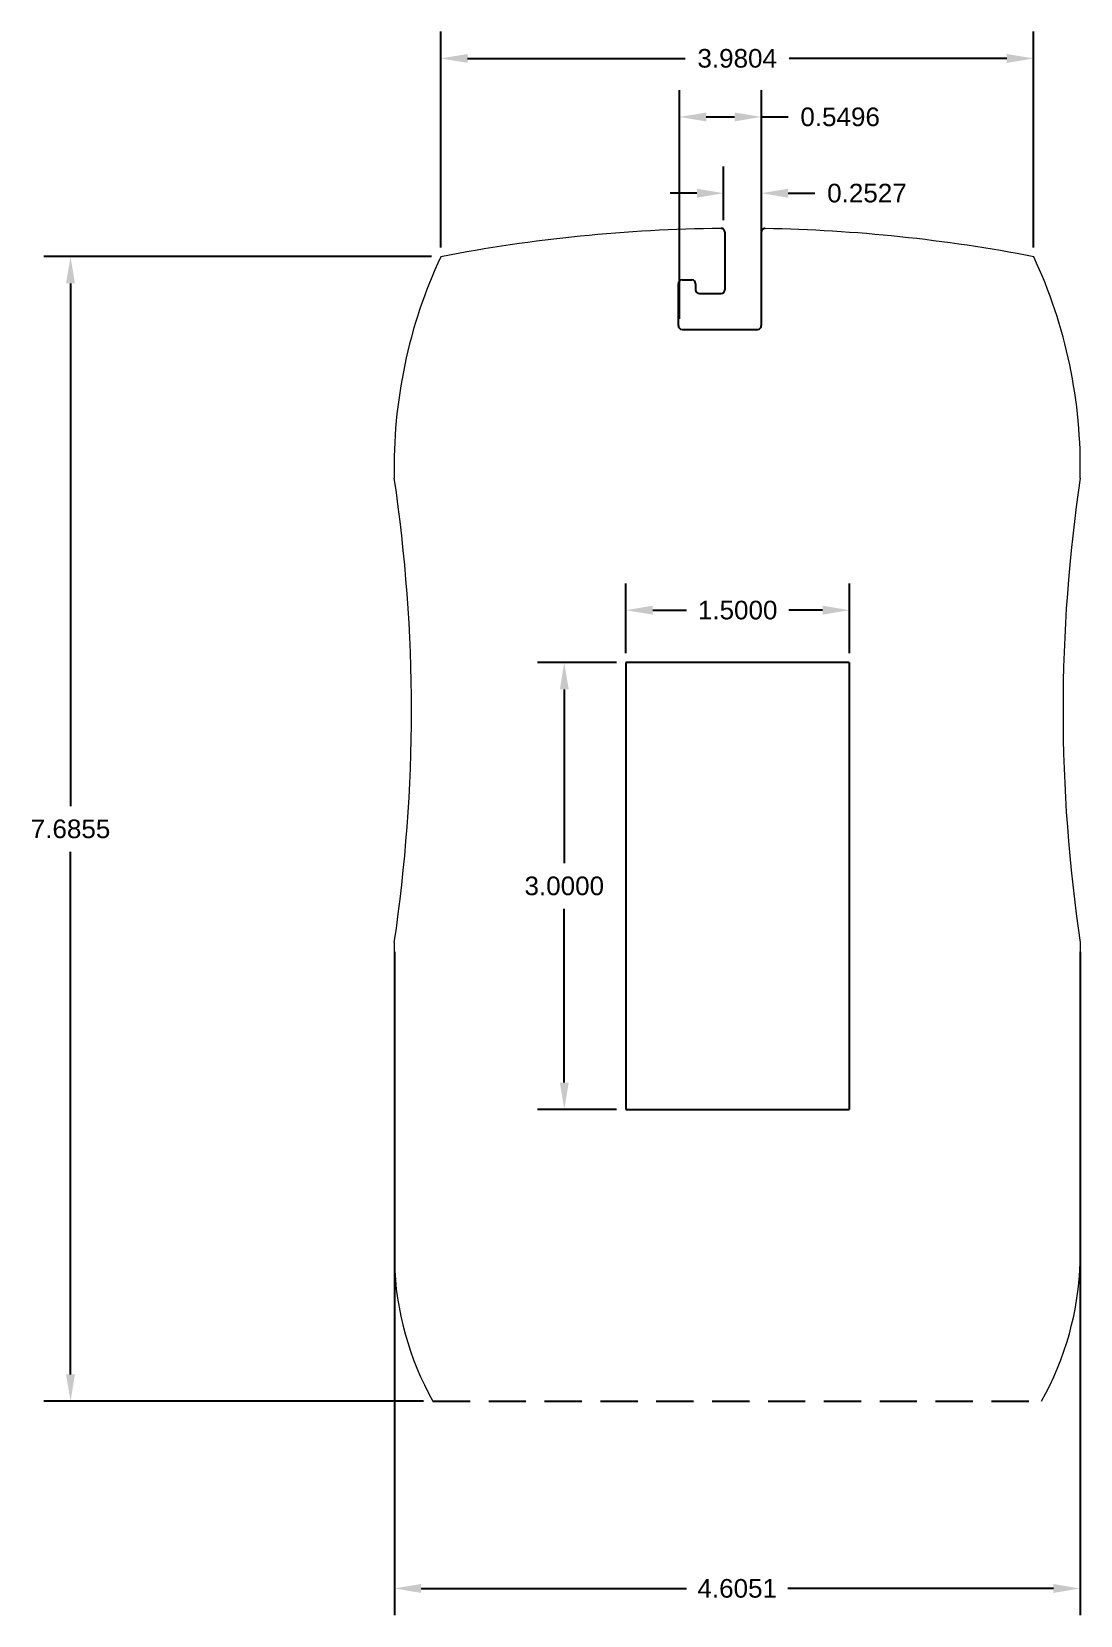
# Model space of a CAD drawing. Header units: inches. Extents: x 5 to 559, y 1 to 314.
# Drawn here: x 282.32 to 289.36, y 250.9 to 261.53 of the extents above; entities that cross this region are included whole.
import ezdxf

# ---------------------------------------------------------------- set-up
doc = ezdxf.new("R2010")
doc.units = ezdxf.units.IN
doc.header["$MEASUREMENT"] = 0
doc.linetypes.add('HIDDEN', pattern=[0.375, 0.25, -0.125])
doc.layers.add('cut', color=1, linetype='Continuous')
doc.layers.add('each', color=1, linetype='HIDDEN')
doc.layers.add('Laser cut', color=1, linetype='Continuous', lineweight=5)
doc.styles.get("Standard").update_dxf_attribs({"font": 'arial.ttf'})
doc.dimstyles.get("Standard").update_dxf_attribs({"dimtxt": 0.125, "dimasz": 0.18, "dimexe": 0.18, "dimexo": 0.0625, "dimgap": 0.09, "dimtad": 0, "dimtih": 1, "dimtoh": 1, "dimdec": 4, "dimzin": 0, "dimdsep": 46, "dimtxsty": 'Standard', "dimcen": 0.09, "dimadec": 0, "dimazin": 0, "dimtfac": 1, "dimtdec": 4, "dimtofl": 0, "dimtmove": 0, "dimatfit": 3, "dimfxl": 1, "dimtolj": 1, "dimtzin": 0, "dimarcsym": 0})

msp = doc.modelspace()

# ---------------------------------------------------------------- blocks, each defined once
blk = doc.blocks.new('*D27')
at = {"color": 0, "lineweight": -2, "transparency": 16777216}
for p, q in [((285.071, 260.086), (285.071, 261.535)), ((289.051, 260.086), (289.051, 261.535)), ((285.251, 261.355), (286.712, 261.355)), ((288.871, 261.355), (287.41, 261.355))]:
    blk.add_line(p, q, dxfattribs=at)
at = {"color": 0, "transparency": 16777216}
for points in [[(285.251, 261.385), (285.251, 261.325), (285.071, 261.355)], [(288.871, 261.385), (288.871, 261.325), (289.051, 261.355)]]:
    blk.add_solid(points, dxfattribs=at)
at = {"layer": 'Defpoints', "color": 0, "transparency": 16777216}
for p in [(289.051, 261.355), (285.071, 260.024), (289.051, 260.024)]:
    blk.add_point(p, dxfattribs=at)
at = {"color": 0, "transparency": 16777216, "insert": (287.061, 261.355), "char_height": 0.125, "attachment_point": 5}
blk.add_mtext('\\A1;3.9804', dxfattribs=at)
blk = doc.blocks.new('*D28')
at = {"color": 0, "lineweight": -2, "transparency": 16777216}
for p, q in [((284.759, 255.356), (284.759, 250.901)), ((289.364, 255.356), (289.364, 250.901)), ((284.939, 251.081), (286.721, 251.081)), ((289.184, 251.081), (287.401, 251.081))]:
    blk.add_line(p, q, dxfattribs=at)
at = {"color": 0, "transparency": 16777216}
for points in [[(284.939, 251.111), (284.939, 251.051), (284.759, 251.081)], [(289.184, 251.111), (289.184, 251.051), (289.364, 251.081)]]:
    blk.add_solid(points, dxfattribs=at)
at = {"layer": 'Defpoints', "color": 0, "transparency": 16777216}
for p in [(284.759, 255.418), (289.364, 255.418), (289.364, 251.081)]:
    blk.add_point(p, dxfattribs=at)
at = {"color": 0, "transparency": 16777216, "insert": (287.061, 251.081), "char_height": 0.125, "attachment_point": 5}
blk.add_mtext('\\A1;4.6051', dxfattribs=at)
blk = doc.blocks.new('*D29')
at = {"color": 0, "lineweight": -2, "transparency": 16777216}
for p, q in [((285.008, 260.024), (282.405, 260.024)), ((282.585, 259.844), (282.585, 256.335)), ((282.585, 252.518), (282.585, 256.027)), ((284.955, 252.338), (282.405, 252.338))]:
    blk.add_line(p, q, dxfattribs=at)
at = {"color": 0, "transparency": 16777216}
for points in [[(282.555, 259.844), (282.615, 259.844), (282.585, 260.024)], [(282.555, 252.518), (282.615, 252.518), (282.585, 252.338)]]:
    blk.add_solid(points, dxfattribs=at)
at = {"layer": 'Defpoints', "color": 0, "transparency": 16777216}
for p in [(285.071, 260.024), (282.585, 252.338), (285.018, 252.338)]:
    blk.add_point(p, dxfattribs=at)
at = {"color": 0, "transparency": 16777216, "insert": (282.585, 256.181), "char_height": 0.125, "attachment_point": 5}
blk.add_mtext('\\A1;7.6855', dxfattribs=at)
blk = doc.blocks.new('*D30')
at = {"color": 0, "lineweight": -2, "transparency": 16777216}
for p, q in [((286.314, 257.361), (286.314, 257.83)), ((287.814, 257.361), (287.814, 257.83)), ((286.494, 257.65), (286.72, 257.65)), ((287.634, 257.65), (287.407, 257.65))]:
    blk.add_line(p, q, dxfattribs=at)
at = {"color": 0, "transparency": 16777216}
for points in [[(286.494, 257.68), (286.494, 257.62), (286.314, 257.65)], [(287.634, 257.68), (287.634, 257.62), (287.814, 257.65)]]:
    blk.add_solid(points, dxfattribs=at)
at = {"layer": 'Defpoints', "color": 0, "transparency": 16777216}
for p in [(287.814, 257.65), (286.314, 257.298), (287.814, 257.298)]:
    blk.add_point(p, dxfattribs=at)
at = {"color": 0, "transparency": 16777216, "insert": (287.064, 257.65), "char_height": 0.125, "attachment_point": 5}
blk.add_mtext('\\A1;1.5000', dxfattribs=at)
blk = doc.blocks.new('*D31')
at = {"color": 0, "lineweight": -2, "transparency": 16777216}
for p, q in [((286.251, 257.298), (285.72, 257.298)), ((285.9, 257.118), (285.9, 255.952)), ((285.9, 254.478), (285.9, 255.644)), ((286.251, 254.298), (285.72, 254.298))]:
    blk.add_line(p, q, dxfattribs=at)
at = {"color": 0, "transparency": 16777216}
for points in [[(285.87, 257.118), (285.93, 257.118), (285.9, 257.298)], [(285.87, 254.478), (285.93, 254.478), (285.9, 254.298)]]:
    blk.add_solid(points, dxfattribs=at)
at = {"layer": 'Defpoints', "color": 0, "transparency": 16777216}
for p in [(286.314, 257.298), (285.9, 254.298), (286.314, 254.298)]:
    blk.add_point(p, dxfattribs=at)
at = {"color": 0, "transparency": 16777216, "insert": (285.9, 255.798), "char_height": 0.125, "attachment_point": 5}
blk.add_mtext('\\A1;3.0000', dxfattribs=at)
blk = doc.blocks.new('*D32')
at = {"color": 0, "lineweight": -2, "transparency": 16777216}
for p, q in [((286.673, 259.606), (286.673, 261.142)), ((287.223, 259.606), (287.223, 261.142)), ((286.853, 260.962), (287.043, 260.962)), ((287.223, 260.962), (287.403, 260.962))]:
    blk.add_line(p, q, dxfattribs=at)
at = {"color": 0, "transparency": 16777216}
for points in [[(286.853, 260.992), (286.853, 260.932), (286.673, 260.962)], [(287.043, 260.992), (287.043, 260.932), (287.223, 260.962)]]:
    blk.add_solid(points, dxfattribs=at)
at = {"layer": 'Defpoints', "color": 0, "transparency": 16777216}
for p in [(287.223, 260.962), (286.673, 259.543), (287.223, 259.543)]:
    blk.add_point(p, dxfattribs=at)
at = {"color": 0, "transparency": 16777216, "insert": (287.752, 260.962), "char_height": 0.125, "attachment_point": 5}
blk.add_mtext('\\A1;0.5496', dxfattribs=at)
blk = doc.blocks.new('*D33')
at = {"color": 0, "lineweight": -2, "transparency": 16777216}
for p, q in [((286.97, 260.269), (286.97, 260.63)), ((287.223, 260.269), (287.223, 260.63)), ((286.79, 260.45), (286.61, 260.45)), ((287.403, 260.45), (287.583, 260.45))]:
    blk.add_line(p, q, dxfattribs=at)
at = {"color": 0, "transparency": 16777216}
for points in [[(286.79, 260.48), (286.79, 260.42), (286.97, 260.45)], [(287.403, 260.48), (287.403, 260.42), (287.223, 260.45)]]:
    blk.add_solid(points, dxfattribs=at)
at = {"layer": 'Defpoints', "color": 0, "transparency": 16777216}
for p in [(287.223, 260.45), (286.97, 260.207), (287.223, 260.207)]:
    blk.add_point(p, dxfattribs=at)
at = {"color": 0, "transparency": 16777216, "insert": (287.932, 260.45), "char_height": 0.125, "attachment_point": 5}
blk.add_mtext('\\A1;0.2527', dxfattribs=at)

# ---------------------------------------------------------------- dimensions: what is measured, and where the dimension line sits
dim = msp.add_linear_dim(base=(289.05132, 261.35468), p1=(285.0709, 260.02365), p2=(289.05132, 260.02365), dimstyle='Standard')
dim.commit()
dim.dimension.update_dxf_attribs({"geometry": '*D27', "text_midpoint": (287.06111, 261.35468), "dimtype": 160})
for base, p1, p2, picture, middle in [((287.22279, 260.96231), (286.67316, 259.54315), (287.22279, 259.54315), '*D32', (287.75221, 260.96231)), ((287.22279, 260.44987), (286.97011, 260.20655), (287.22279, 260.20655), '*D33', (287.93225, 260.44987)), ((287.81358, 257.64973), (286.31358, 257.29819), (287.81358, 257.29819), '*D30', (287.06358, 257.64973)), ((289.36365, 251.08065), (284.75857, 255.41808), (289.36365, 255.41808), '*D28', (287.06111, 251.08065))]:
    dim = msp.add_linear_dim(base=base, p1=p1, p2=p2, dimstyle='Standard')
    dim.commit()
    dim.dimension.update_dxf_attribs({"geometry": picture, "text_midpoint": middle})
for base, p1, p2, picture, middle in [((282.58453, 252.33814), (285.0709, 260.02365), (285.01792, 252.33814), '*D29', (282.58453, 256.1809)), ((285.90018, 254.29819), (286.31358, 257.29819), (286.31358, 254.29819), '*D31', (285.90018, 255.79819))]:
    dim = msp.add_linear_dim(base=base, p1=p1, p2=p2, angle=90, dimstyle='Standard')
    dim.commit()
    dim.dimension.update_dxf_attribs({"geometry": picture, "text_midpoint": middle})

# ---------------------------------------------------------------- linework, layer by layer
at = {"layer": 'cut'}
for p, q in [((286.97752, 260.18878), (286.97752, 259.80154)), ((287.22279, 260.18767), (287.22279, 259.56082)), ((286.97752, 259.97305), (286.97752, 259.80154)), ((286.66584, 259.65516), (286.66584, 259.84238)), ((286.66584, 259.56082), (286.66584, 259.84238)), ((286.69084, 259.86738), (286.75673, 259.86738)), ((286.69084, 259.86738), (286.75673, 259.86738)), ((286.78173, 259.84238), (286.78173, 259.80154)), ((286.78173, 259.84238), (286.78173, 259.80154)), ((286.80673, 259.77654), (286.95252, 259.77654)), ((286.80673, 259.77654), (286.95252, 259.77654)), ((286.69084, 259.53582), (287.19779, 259.53582))]:
    msp.add_line(p, q, dxfattribs=at)
for centre, start, end in [((286.95252, 260.18878), 0, 90.595038), ((287.24779, 260.18767), 88.977018, 180), ((286.69084, 259.84238), 90, 180), ((286.69084, 259.84238), 90, 180), ((286.75673, 259.84238), 0, 90), ((286.75673, 259.84238), 0, 90), ((286.80673, 259.80154), 180, 270), ((286.80673, 259.80154), 180, 270), ((286.95252, 259.80154), 270, 0), ((286.95252, 259.80154), 270, 0), ((286.69084, 259.56082), 180, 270), ((287.19779, 259.56082), 270, 0)]:
    msp.add_arc(centre, 0.025, start, end, dxfattribs=at)
at = {"layer": 'Defpoints'}
for p, q in [((287.81358, 257.29819), (286.31358, 257.29819)), ((286.31358, 257.29819), (286.31358, 254.29819)), ((287.81358, 257.29819), (286.31358, 257.29819)), ((286.31358, 257.29819), (286.31358, 254.29819)), ((287.81358, 257.29819), (287.81358, 254.29819)), ((287.81358, 257.29819), (287.81358, 254.29819)), ((286.31358, 254.29819), (287.81358, 254.29819)), ((286.31358, 254.29819), (287.81358, 254.29819))]:
    msp.add_line(p, q, dxfattribs=at)
at = {"layer": 'each'}
msp.add_line((285.01792, 252.33814), (289.1043, 252.33814), dxfattribs=at)
at = {"layer": 'Laser cut'}
for p, q in [((284.75857, 255.41808), (284.75857, 253.27553)), ((289.36365, 255.41808), (289.36365, 253.27553))]:
    msp.add_line(p, q, dxfattribs=at)
for centre, radius, start, end in [((287.06111, 249.73331), 10.48103, 90.595038, 100.946177), ((287.06111, 249.73331), 10.48103, 79.053823, 88.977018), ((288.09028, 258.61319), 3.33258, 154.961009, 181.308152), ((286.03194, 258.61319), 3.33258, 358.691848, 25.038991), ((274.24929, 256.97759), 10.62436, 351.559256, 8.440744), ((299.87293, 256.97759), 10.62436, 171.559256, 188.440744), ((286.78837, 253.33254), 2.0306, 181.608905, 209.321287), ((287.33385, 253.33254), 2.0306, 330.678713, 358.391095)]:
    msp.add_arc(centre, radius, start, end, dxfattribs=at)

msp.set_redraw_order([(e.dxf.handle, doc.entitydb.next_handle()) for e in msp.query("TEXT MTEXT ATTDEF DIMENSION ARC_DIMENSION")])  # texts and dimensions are drawn at this point

doc.saveas('drawing.dxf')
